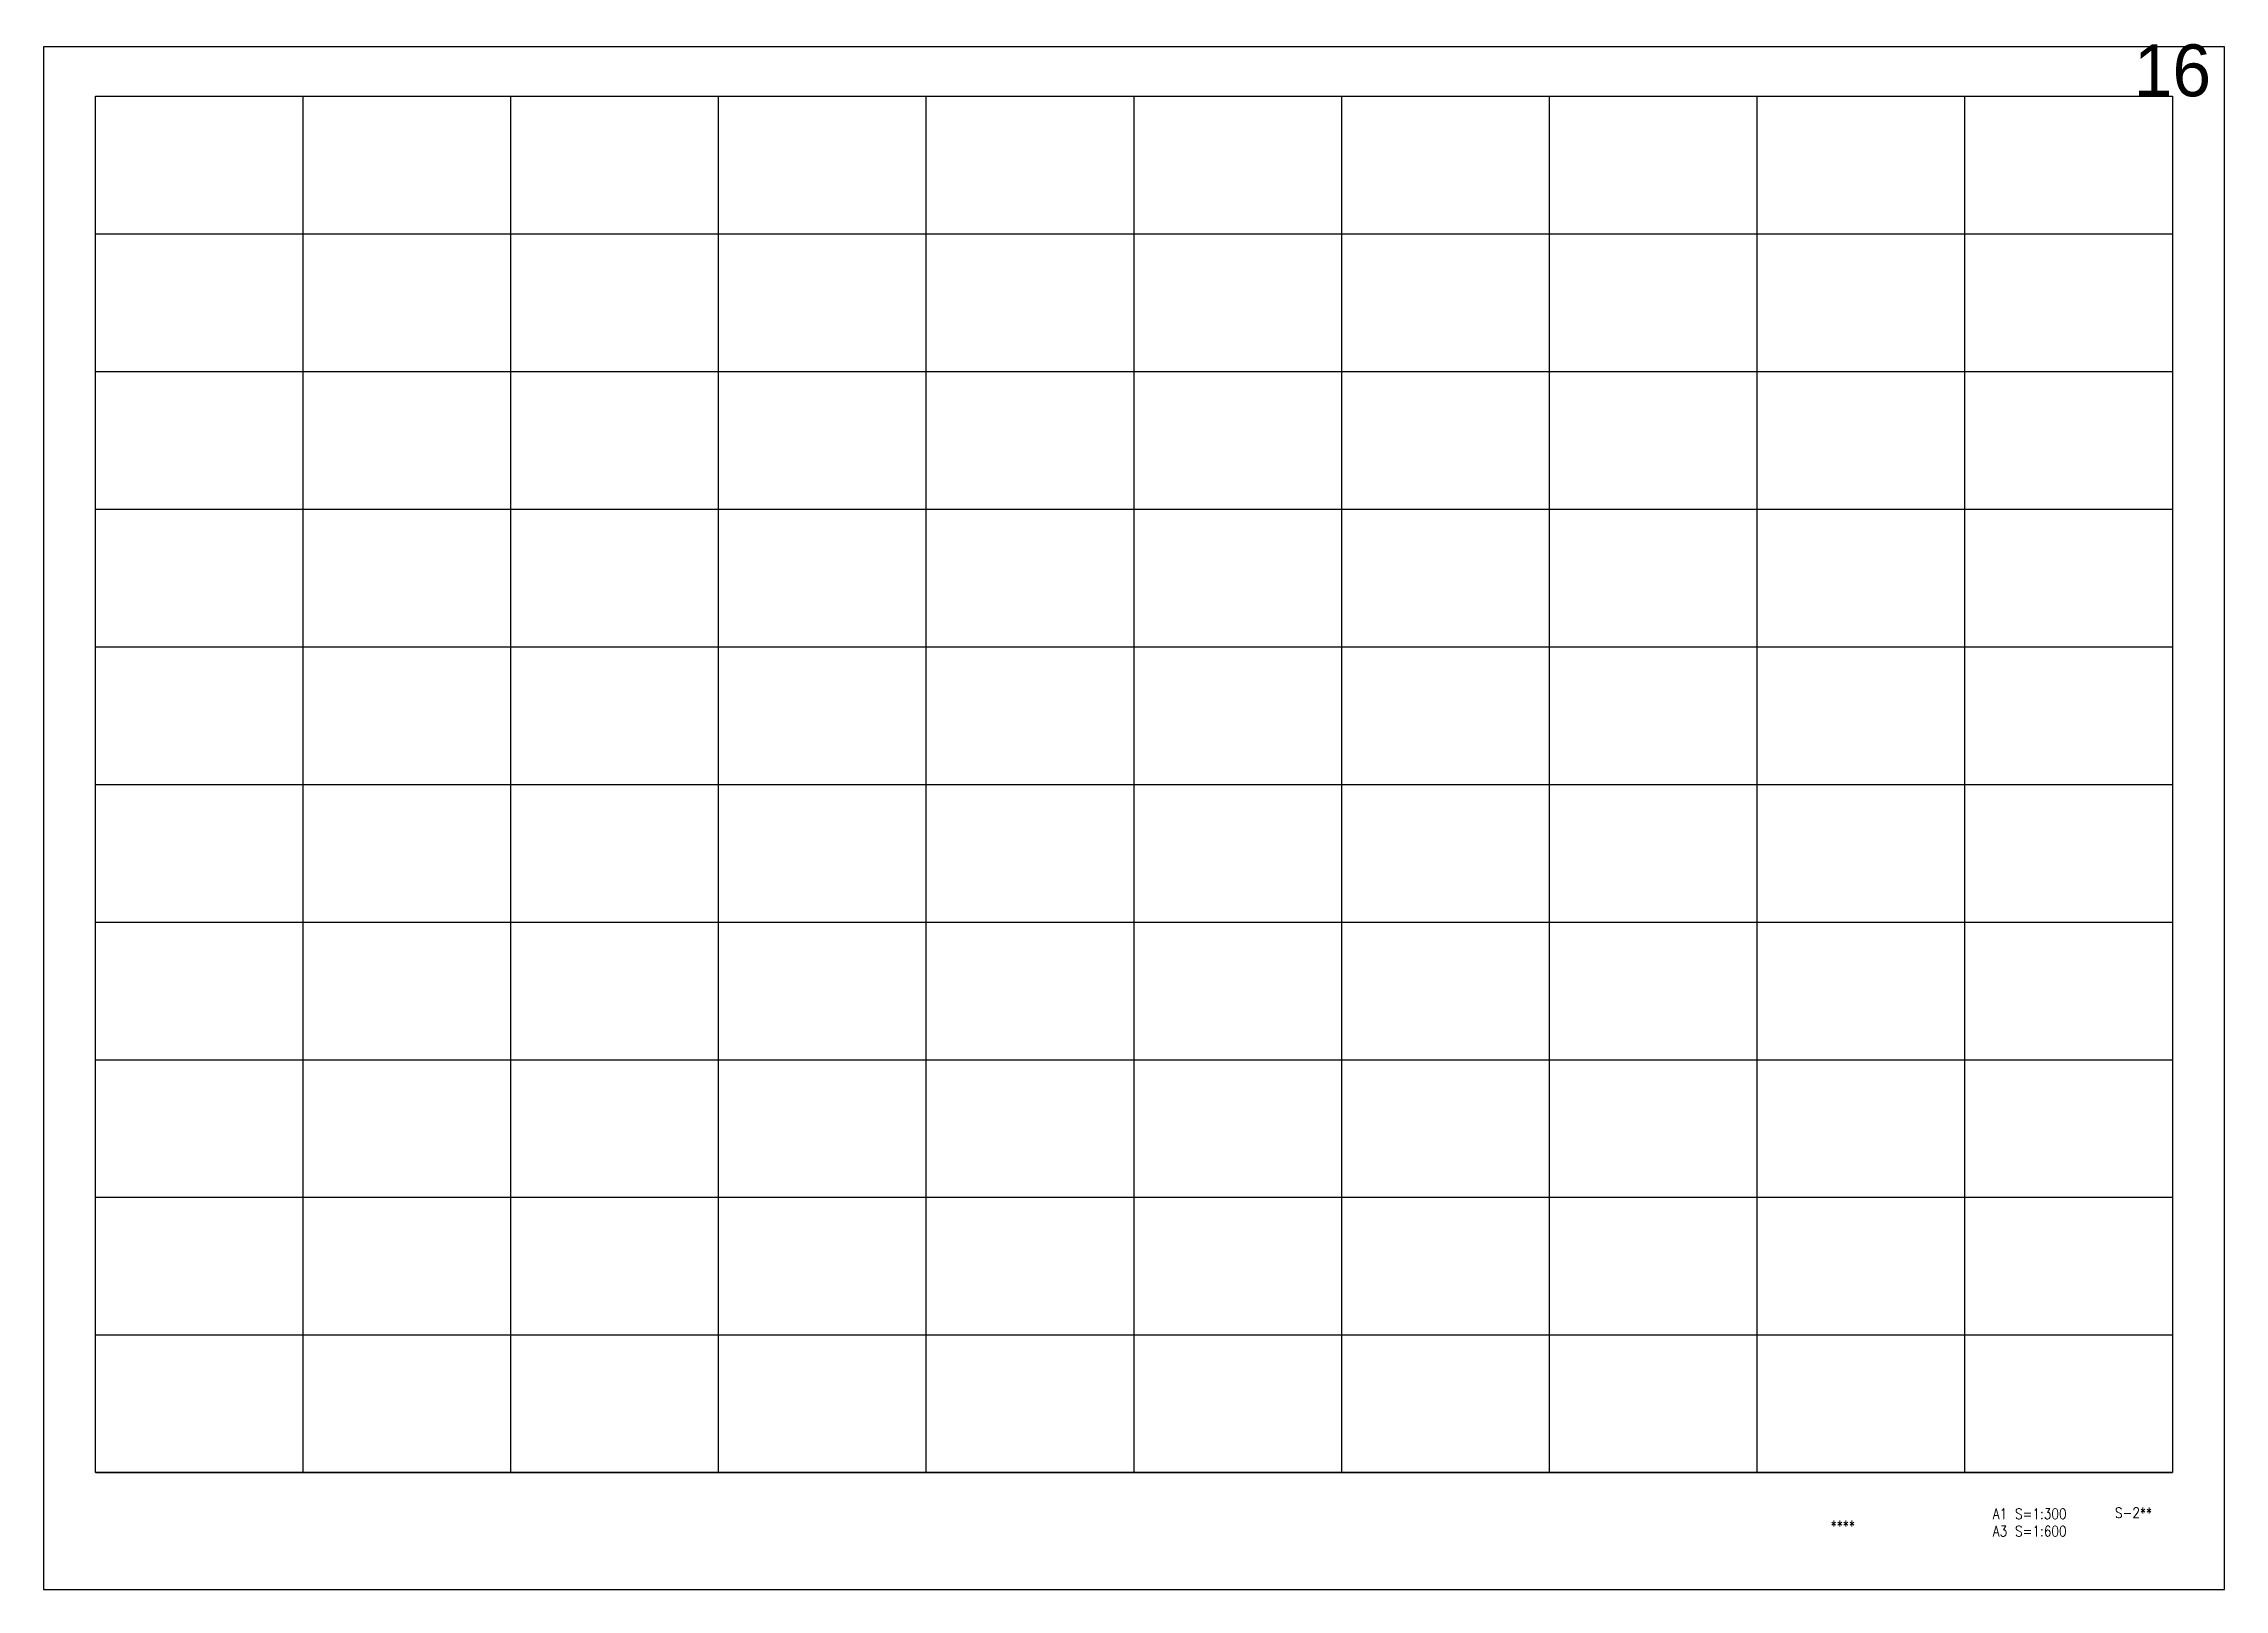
# Model space of a CAD drawing. Extents: x -89331 to 810000, y -1678500 to 210463.
# Drawn here: x 300000 to 510000, y -998500 to -849675 of the extents above; entities that cross this region are included whole.
import ezdxf
from ezdxf.enums import TextEntityAlignment as Align

# ---------------------------------------------------------------- set-up
doc = ezdxf.new("R2010")
doc.units = 0
doc.header["$MEASUREMENT"] = 0
doc.layers.add('99_レイアウト枠', color=251, linetype='CONTINUOUS', plot=False)
doc.layers.add('99_頁番号', color=6, linetype='CONTINUOUS')
doc.styles.add('DRACAD', font='txt', dxfattribs={"width": 0.85, "bigfont": 'extfont2'})
doc.styles.get("Standard").update_dxf_attribs({"font": 'Osaka.ttc'})

msp = doc.modelspace()

# ---------------------------------------------------------------- texts
at = {"layer": '99_レイアウト枠'}
msp.add_text('16', height=5000, dxfattribs=at).set_placement((505000, -854750), align=Align.CENTER)
at = {"layer": '99_頁番号', "char_height": 1000, "attachment_point": 5, "style": 'DRACAD'}
for s, insert in [('A1 S=1:300^JA3 S=1:600', (491250, -992060.8)), ('{S-2**}', (501250, -991125)), ('{  ****  }', (472500, -992375))]:
    msp.add_mtext(s, dxfattribs=dict(at, insert=insert))

# ---------------------------------------------------------------- linework, layer by layer
at = {"layer": '99_レイアウト枠'}
for p, q in [((305000, -987250), (305000, -854750)), ((325000, -987250), (325000, -854750)), ((345000, -987250), (345000, -854750)), ((365000, -987250), (365000, -854750)), ((385000, -987250), (385000, -854750)), ((405000, -987250), (405000, -854750)), ((425000, -987250), (425000, -854750)), ((445000, -987250), (445000, -854750)), ((465000, -987250), (465000, -854750)), ((485000, -987250), (485000, -854750)), ((305000, -868000), (505000, -868000)), ((305000, -881250), (505000, -881250)), ((305000, -894500), (505000, -894500)), ((305000, -907750), (505000, -907750)), ((305000, -921000), (505000, -921000)), ((305000, -934250), (505000, -934250)), ((305000, -947500), (505000, -947500)), ((305000, -960750), (505000, -960750)), ((305000, -974000), (505000, -974000)), ((305000, -987250), (505000, -987250))]:
    msp.add_line(p, q, dxfattribs=at)
for points in [[(300000, -998500), (510000, -998500), (510000, -850000), (300000, -850000)], [(305000, -854750), (505000, -854750), (505000, -987250), (305000, -987250)]]:
    msp.add_lwpolyline(points, close=True, dxfattribs=at)

msp.set_redraw_order([(e.dxf.handle, doc.entitydb.next_handle()) for e in msp.query("TEXT MTEXT ATTDEF DIMENSION ARC_DIMENSION")])  # texts and dimensions are drawn at this point

doc.saveas('drawing.dxf')
